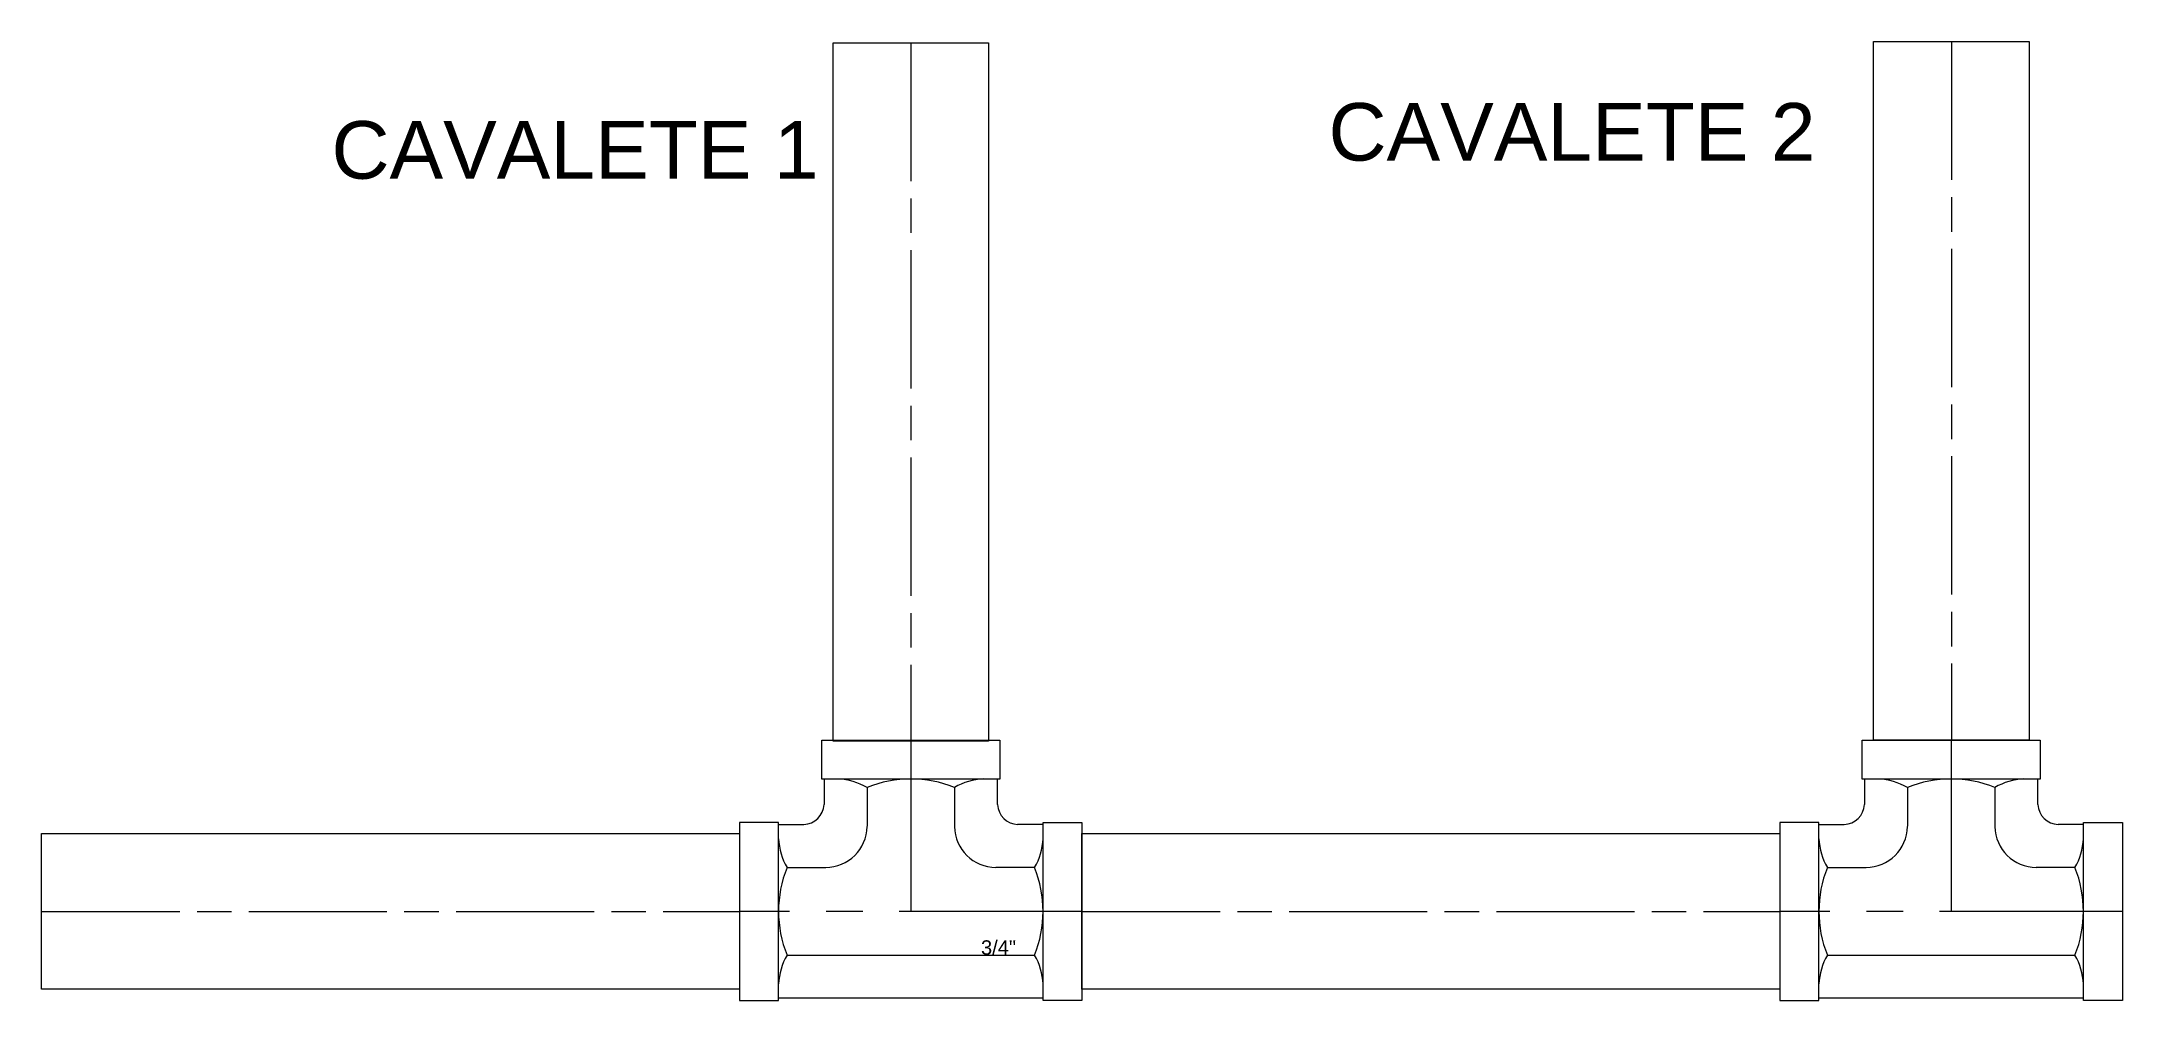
# Model space of a CAD drawing. Header units: millimetres. Extents: x 120 to 9893, y 17 to 2160.
# Drawn here: x 2346.4 to 2707.9, y 128.5 to 295 of the extents above; entities that cross this region are included whole.
import ezdxf

# ---------------------------------------------------------------- set-up
doc = ezdxf.new("R2010")
doc.units = ezdxf.units.MM
doc.linetypes.add('ACAD_ISO08W100', pattern=[36, 24, -3, 6, -3])
doc.linetypes.add('CENTER', pattern=[50.8, 31.75, -6.35, 6.35, -6.35])
doc.layers.add('1', color=7, linetype='Continuous')
doc.layers.add('CENTER', color=1, linetype='ACAD_ISO08W100', lineweight=0)
doc.styles.get("Standard").update_dxf_attribs({"font": 'arial.ttf'})

msp = doc.modelspace()

# ---------------------------------------------------------------- texts
at = {"attachment_point": 1}
for s, insert, char_height in [('CAVALETE 2\\P', (2570, 284.34), 10), ('CAVALETE 1', (2396.77, 281.2), 10), ('\\P3/4"', (2509.62, 143.12), 2.5)]:
    msp.add_mtext(s, dxfattribs=dict(at, insert=insert, char_height=char_height))

# ---------------------------------------------------------------- blocks, each defined once
blk = doc.blocks.new('3P4 PIPE')
at = {"layer": '1', "lineweight": 0}
blk.add_lwpolyline([(-121.27, 13.5), (0, 13.5), (0, -13.5), (-121.27, -13.5)], close=True, dxfattribs=at)
at = {"layer": 'CENTER', "lineweight": 0}
blk.add_line((-121.27, 0), (0, 0), dxfattribs=at)

# ---------------------------------------------------------------- linework, layer by layer
at = {"color": 1, "linetype": 'CENTER', "lineweight": 9}
for p, q in [((2497.43, 173.51), (2497.43, 143.98)), ((2678.19, 173.51), (2678.19, 143.98)), ((2527.17, 143.98), (2467.68, 143.98)), ((2707.93, 143.98), (2648.44, 143.98))]:
    msp.add_line(p, q, dxfattribs=at)
at = {"lineweight": 9}
for p, q in [((2482.36, 166.96), (2482.36, 162.55)), ((2663.12, 166.96), (2663.12, 162.55)), ((2489.82, 165.49), (2489.82, 158.77)), ((2505.03, 165.49), (2505.03, 158.77)), ((2670.58, 165.49), (2670.58, 158.77)), ((2685.79, 165.49), (2685.79, 158.77)), ((2474.44, 159.05), (2478.86, 159.05)), ((2520.41, 159.05), (2515.99, 159.05)), ((2520.41, 159.05), (2515.99, 159.05)), ((2655.21, 159.05), (2659.62, 159.05)), ((2701.17, 159.05), (2696.76, 159.05)), ((2701.17, 159.05), (2696.76, 159.05)), ((2475.92, 151.59), (2482.64, 151.59)), ((2518.93, 151.59), (2512.21, 151.59)), ((2656.68, 151.59), (2663.4, 151.59)), ((2699.69, 151.59), (2692.98, 151.59)), ((2475.92, 136.38), (2518.93, 136.37)), ((2656.68, 136.38), (2699.7, 136.37)), ((2520.41, 128.88), (2474.44, 128.88)), ((2701.17, 128.88), (2655.21, 128.88))]:
    msp.add_line(p, q, dxfattribs=at)
for centre, radius, start, end in [((2478.67, 162.74), 3.69, 272.9036, 357.0964), ((2516.18, 162.74), 3.69, 182.9036, 267.0964), ((2659.43, 162.74), 3.69, 272.9036, 357.0964), ((2696.94, 162.74), 3.69, 182.9036, 267.0964), ((2482.58, 158.83), 7.24, 270.4507, 359.124), ((2512.27, 158.83), 7.24, 180.876, 269.5493), ((2663.34, 158.83), 7.24, 270.4507, 359.124), ((2693.03, 158.83), 7.24, 180.876, 269.5493)]:
    msp.add_arc(centre, radius, start, end, dxfattribs=at)
at = {"layer": '1', "lineweight": 0}
for p, q in [((2481.97, 166.96), (2481.97, 173.73)), ((2481.97, 173.73), (2512.88, 173.73)), ((2512.88, 173.73), (2512.88, 166.96)), ((2662.73, 166.96), (2662.73, 173.73)), ((2662.73, 173.73), (2693.64, 173.73)), ((2693.64, 173.73), (2693.64, 166.96)), ((2512.88, 166.96), (2481.97, 166.96)), ((2512.49, 162.55), (2512.49, 166.96)), ((2693.64, 166.96), (2662.73, 166.96)), ((2693.26, 162.55), (2693.26, 166.96)), ((2474.44, 159.44), (2467.68, 159.44)), ((2467.68, 159.44), (2467.68, 128.53)), ((2474.44, 128.53), (2474.44, 159.44)), ((2520.41, 128.53), (2520.41, 159.44)), ((2520.41, 159.44), (2527.17, 159.44)), ((2527.17, 159.44), (2527.17, 128.53)), ((2655.21, 159.44), (2648.44, 159.44)), ((2648.44, 159.44), (2648.44, 128.53)), ((2655.21, 128.53), (2655.21, 159.44)), ((2701.17, 128.53), (2701.17, 159.44)), ((2701.17, 159.44), (2707.93, 159.44)), ((2707.93, 159.44), (2707.93, 128.53)), ((2520.41, 128.88), (2520.41, 159.05)), ((2701.17, 128.88), (2701.17, 159.05)), ((2467.68, 128.53), (2474.44, 128.53)), ((2527.17, 128.53), (2520.41, 128.53)), ((2648.44, 128.53), (2655.21, 128.53)), ((2707.93, 128.53), (2701.17, 128.53))]:
    msp.add_line(p, q, dxfattribs=at)
for centre, radius, start, end in [((2484.35, 156.17), 10.8, 59.5808, 87.4914), ((2497.43, 146.63), 20.34, 68.0374, 111.9626), ((2510.5, 156.18), 10.8, 92.5014, 120.4265), ((2665.11, 156.17), 10.8, 59.5808, 87.4914), ((2678.19, 146.63), 20.34, 68.0374, 111.9626), ((2691.26, 156.18), 10.8, 92.5014, 120.4265), ((2485.24, 157.06), 10.8, 182.5086, 210.4192), ((2509.62, 157.06), 10.8, 329.5808, 357.4914), ((2666, 157.06), 10.8, 182.5086, 210.4192), ((2690.38, 157.06), 10.8, 329.5808, 357.4914), ((2494.78, 143.98), 20.34, 158.038, 201.962), ((2500.07, 143.98), 20.34, 338.038, 21.962), ((2675.54, 143.98), 20.34, 158.038, 201.962), ((2680.83, 143.98), 20.34, 338.038, 21.962), ((2485.24, 130.91), 10.8, 149.5808, 177.4914), ((2509.62, 130.91), 10.8, 2.5086, 30.4192), ((2666, 130.91), 10.8, 149.5808, 177.4914), ((2690.38, 130.91), 10.8, 2.5086, 30.4192)]:
    msp.add_arc(centre, radius, start, end, dxfattribs=at)

# ---------------------------------------------------------------- block references
at = {"layer": '1', "lineweight": 0, "rotation": 270}
for p in [(2497.43, 173.51), (2678.22, 173.73)]:
    msp.add_blockref('3P4 PIPE', p, dxfattribs=at)
at = {"layer": '1', "lineweight": 0}
for p in [(2467.68, 143.98), (2648.44, 143.98)]:
    msp.add_blockref('3P4 PIPE', p, dxfattribs=at)

msp.set_redraw_order([(e.dxf.handle, doc.entitydb.next_handle()) for e in msp.query("TEXT MTEXT ATTDEF DIMENSION ARC_DIMENSION")])  # texts and dimensions are drawn at this point

doc.saveas('drawing.dxf')
